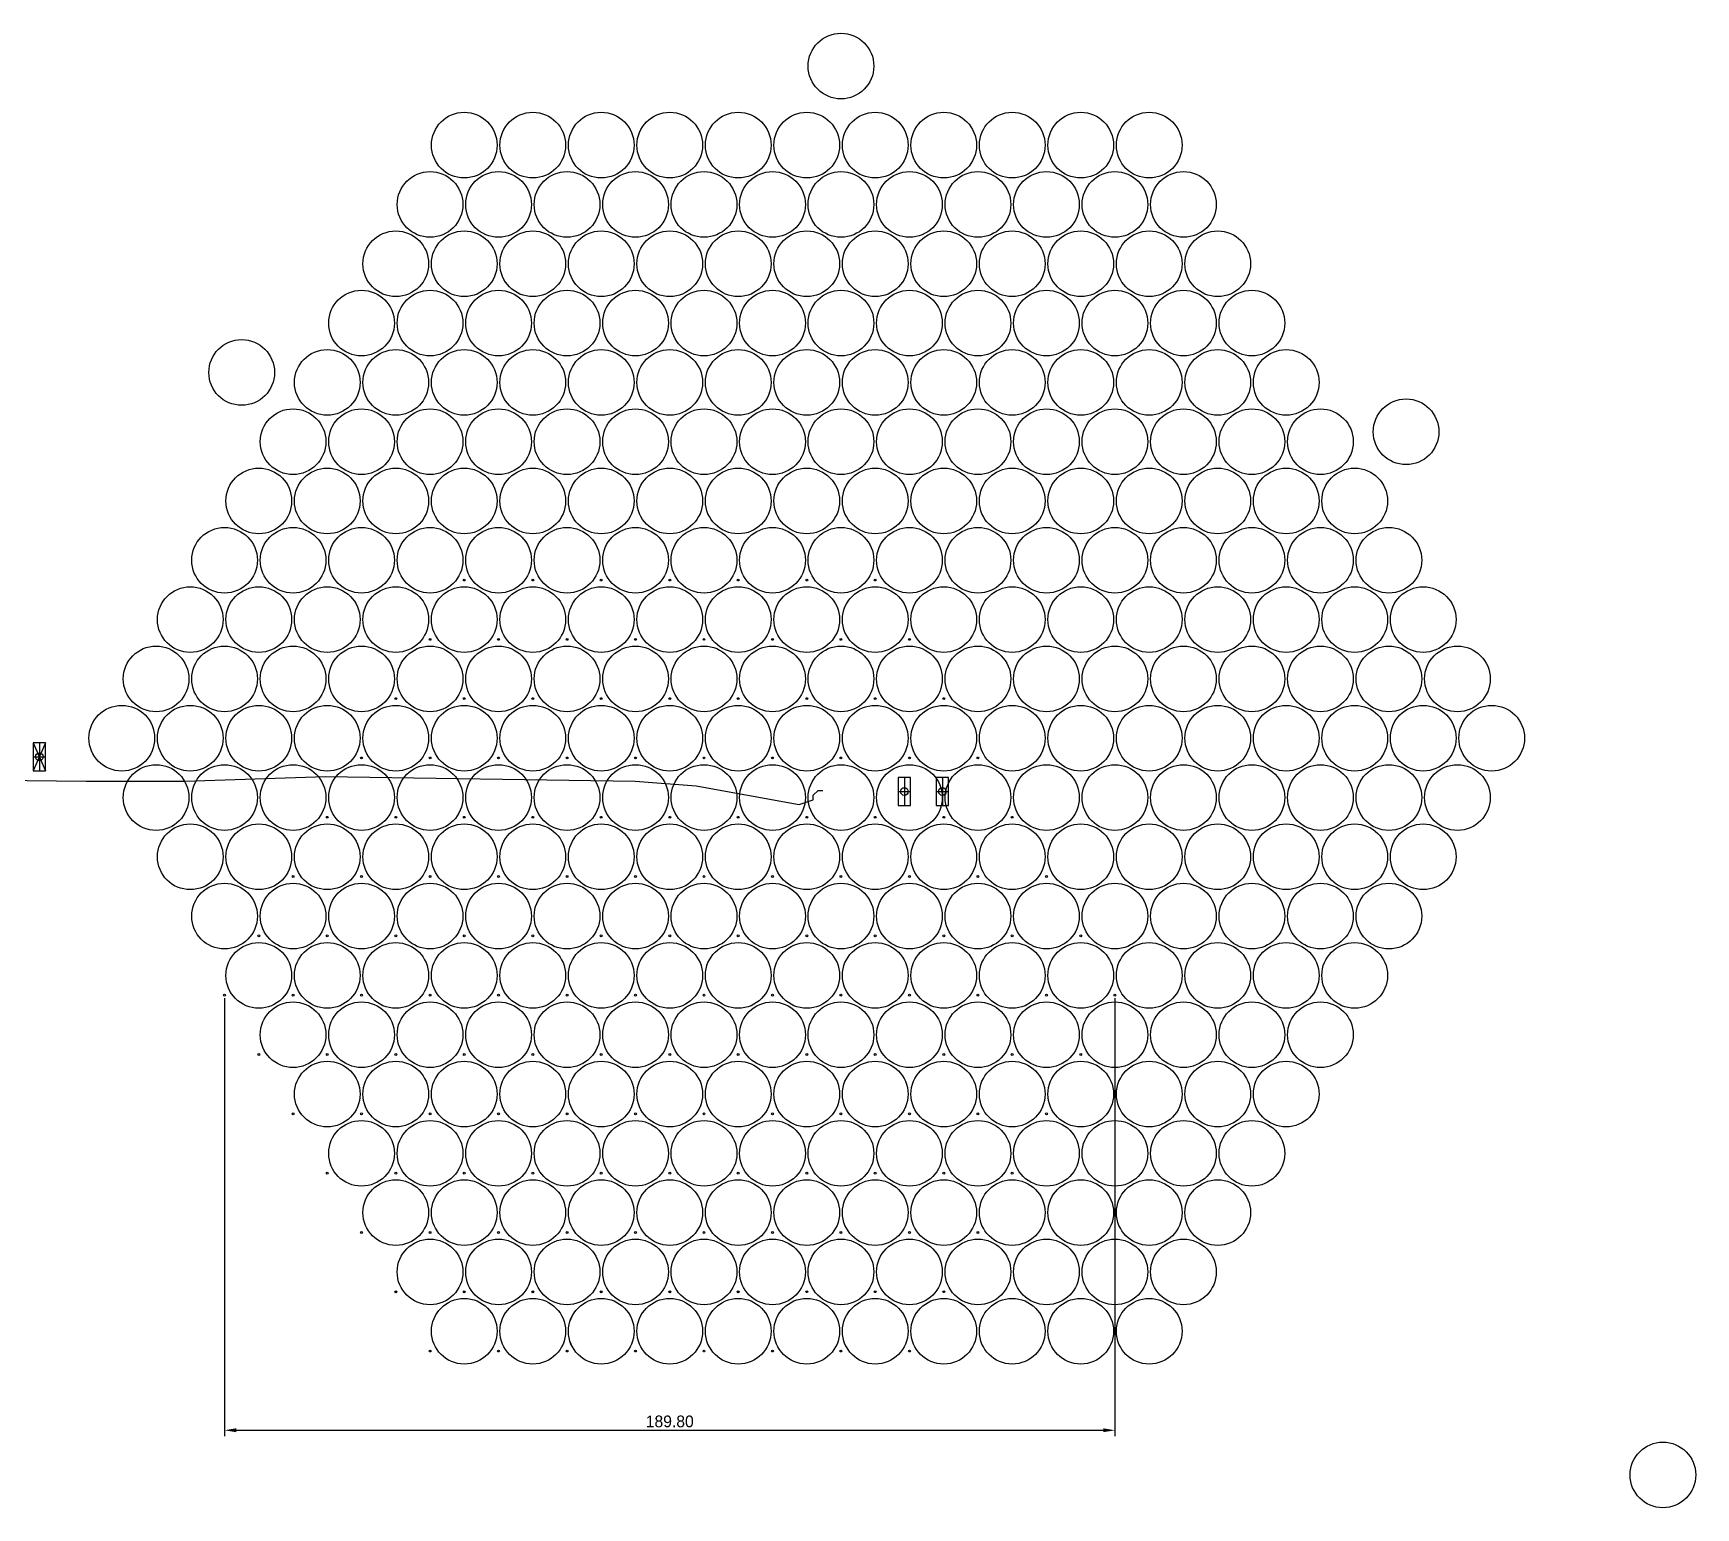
# Model space of a CAD drawing. Header units: millimetres. Extents: x 539362 to 541864, y 6597603 to 6601799.
# Drawn here: x 540809.7 to 541164.1, y 6601033.1 to 6601347.5 of the extents above; entities that cross this region are included whole.
import ezdxf

# ---------------------------------------------------------------- set-up
doc = ezdxf.new("R2010")
doc.units = ezdxf.units.MM
for name, color, linetype in [('antennas', 7, 'Continuous'), ('container', 6, 'Continuous'), ('container_PAPER', 3, 'Continuous'), ('H127', 7, 'Continuous'), ('H19', 4, 'Continuous'), ('road', 3, 'Continuous')]:
    doc.layers.add(name, color=color, linetype=linetype)
doc.layers.add('circles', color=1, linetype='Continuous', lineweight=70)
doc.layers.get('circles').off()
doc.dimstyles.new('ISO-25', dxfattribs={"dimtxt": 2.5, "dimasz": 2.5, "dimexe": 1.25, "dimexo": 0.625, "dimtad": 1, "dimrnd": 0.01, "dimzin": 0, "dimdsep": 46, "dimtxsty": 'Standard', "dimcen": 2.5, "dimadec": 0, "dimazin": 0, "dimtfac": 1, "dimtmove": 0, "dimatfit": 3, "dimfxl": 1, "dimtzin": 0, "dimarcsym": 0})

msp = doc.modelspace()

# ---------------------------------------------------------------- blocks, each defined once
blk = doc.blocks.new('containerWithSites')
at = {"layer": 'container'}
for p, q in [((547162.42, 6600645.03), (547162.42, 6600639.03)), ((547161.12, 6600642.03), (547163.72, 6600642.03))]:
    blk.add_line(p, q, dxfattribs=at)
blk.add_lwpolyline([(547163.72, 6600639.03), (547163.72, 6600645.03), (547161.12, 6600645.03), (547161.12, 6600639.03)], close=True, dxfattribs=at)
blk.add_circle((547162.42, 6600642.03), 0.822, dxfattribs=at)
blk = doc.blocks.new('*D49')
at = {"layer": 'container_PAPER', "color": 0, "lineweight": -2}
for p, q in [((540850.5, 6601141.74), (540850.5, 6601048.35)), ((541040.3, 6601141.74), (541040.3, 6601048.35)), ((540853, 6601049.6), (541037.8, 6601049.6))]:
    blk.add_line(p, q, dxfattribs=at)
at = {"layer": 'container_PAPER', "color": 0}
for points in [[(540853, 6601050.02), (540853, 6601049.19), (540850.5, 6601049.6)], [(541037.8, 6601049.19), (541037.8, 6601050.02), (541040.3, 6601049.6)]]:
    blk.add_solid(points, dxfattribs=at)
at = {"layer": 'container_PAPER', "color": 0, "insert": (540945.4, 6601051.48), "char_height": 2.5, "attachment_point": 5}
blk.add_mtext('189.80', dxfattribs=at)

# ---------------------------------------------------------------- dimensions: what is measured, and where the dimension line sits
at = {"layer": 'container_PAPER'}
dim = msp.add_linear_dim(base=(541040.3, 6601049.604), p1=(540850.5, 6601142.361), p2=(541040.3, 6601142.361), dimstyle='ISO-25', dxfattribs=at)
dim.commit()
dim.dimension.update_dxf_attribs({"geometry": '*D49', "text_midpoint": (540945.4, 6601051.479)})

# ---------------------------------------------------------------- linework, layer by layer
at = {"layer": 'antennas'}
for centre in [(540981.9, 6601340.45), (540901.6, 6601323.591), (540916.2, 6601323.591), (540930.8, 6601323.591), (540945.4, 6601323.591), (540960, 6601323.591), (540974.6, 6601323.591), (540989.2, 6601323.591), (541003.8, 6601323.591), (541018.4, 6601323.591), (541033, 6601323.591), (541047.6, 6601323.591), (540894.3, 6601310.948), (540908.9, 6601310.948), (540923.5, 6601310.948), (540938.1, 6601310.948), (540952.7, 6601310.948), (540967.3, 6601310.948), (540981.9, 6601310.948), (540996.5, 6601310.948), (541011.1, 6601310.948), (541025.7, 6601310.948), (541040.3, 6601310.948), (541054.9, 6601310.948), (540887, 6601298.304), (540901.6, 6601298.304), (540916.2, 6601298.304), (540930.8, 6601298.304), (540945.4, 6601298.304), (540960, 6601298.304), (540974.6, 6601298.304), (540989.2, 6601298.304), (541003.8, 6601298.304), (541018.4, 6601298.304), (541033, 6601298.304), (541047.6, 6601298.304), (541062.2, 6601298.304), (540879.7, 6601285.66), (540894.3, 6601285.66), (540908.9, 6601285.66), (540923.5, 6601285.66), (540938.1, 6601285.66), (540952.7, 6601285.66), (540967.3, 6601285.66), (540981.9, 6601285.66), (540996.5, 6601285.66), (541011.1, 6601285.66), (541025.7, 6601285.66), (541040.3, 6601285.66), (541054.9, 6601285.66), (541069.5, 6601285.66), (540854.15, 6601275.123), (540872.4, 6601273.016), (540887, 6601273.016), (540901.6, 6601273.016), (540916.2, 6601273.016), (540930.8, 6601273.016), (540945.4, 6601273.016), (540960, 6601273.016), (540974.6, 6601273.016), (540989.2, 6601273.016), (541003.8, 6601273.016), (541018.4, 6601273.016), (541033, 6601273.016), (541047.6, 6601273.016), (541062.2, 6601273.016), (541076.8, 6601273.016), (540865.1, 6601260.372), (540879.7, 6601260.372), (540894.3, 6601260.372), (540908.9, 6601260.372), (540923.5, 6601260.372), (540938.1, 6601260.372), (540952.7, 6601260.372), (540967.3, 6601260.372), (540981.9, 6601260.372), (540996.5, 6601260.372), (541011.1, 6601260.372), (541025.7, 6601260.372), (541040.3, 6601260.372), (541054.9, 6601260.372), (541069.5, 6601260.372), (541084.1, 6601260.372), (541102.35, 6601262.479), (540857.8, 6601247.728), (540872.4, 6601247.728), (540887, 6601247.728), (540901.6, 6601247.728), (540916.2, 6601247.728), (540930.8, 6601247.728), (540945.4, 6601247.728), (540960, 6601247.728), (540974.6, 6601247.728), (540989.2, 6601247.728), (541003.8, 6601247.728), (541018.4, 6601247.728), (541033, 6601247.728), (541047.6, 6601247.728), (541062.2, 6601247.728), (541076.8, 6601247.728), (541091.4, 6601247.728), (540850.5, 6601235.084), (540865.1, 6601235.084), (540879.7, 6601235.084), (540894.3, 6601235.084), (540908.9, 6601235.084), (540923.5, 6601235.084), (540938.1, 6601235.084), (540952.7, 6601235.084), (540967.3, 6601235.084), (540981.9, 6601235.084), (540996.5, 6601235.084), (541011.1, 6601235.084), (541025.7, 6601235.084), (541040.3, 6601235.084), (541054.9, 6601235.084), (541069.5, 6601235.084), (541084.1, 6601235.084), (541098.7, 6601235.084), (540843.2, 6601222.44), (540857.8, 6601222.44), (540872.4, 6601222.44), (540887, 6601222.44), (540901.6, 6601222.44), (540916.2, 6601222.44), (540930.8, 6601222.44), (540945.4, 6601222.44), (540960, 6601222.44), (540974.6, 6601222.44), (540989.2, 6601222.44), (541003.8, 6601222.44), (541018.4, 6601222.44), (541033, 6601222.44), (541047.6, 6601222.44), (541062.2, 6601222.44), (541076.8, 6601222.44), (541091.4, 6601222.44), (541106, 6601222.44), (540835.9, 6601209.796), (540850.5, 6601209.796), (540865.1, 6601209.796), (540879.7, 6601209.796), (540894.3, 6601209.796), (540908.9, 6601209.796), (540923.5, 6601209.796), (540938.1, 6601209.796), (540952.7, 6601209.796), (540967.3, 6601209.796), (540981.9, 6601209.796), (540996.5, 6601209.796), (541011.1, 6601209.796), (541025.7, 6601209.796), (541040.3, 6601209.796), (541054.9, 6601209.796), (541069.5, 6601209.796), (541084.1, 6601209.796), (541098.7, 6601209.796), (541113.3, 6601209.796), (540828.6, 6601197.152), (540843.2, 6601197.152), (540857.8, 6601197.152), (540872.4, 6601197.152), (540887, 6601197.152), (540901.6, 6601197.152), (540916.2, 6601197.152), (540930.8, 6601197.152), (540945.4, 6601197.152), (540960, 6601197.152), (540974.6, 6601197.152), (540989.2, 6601197.152), (541003.8, 6601197.152), (541018.4, 6601197.152), (541033, 6601197.152), (541047.6, 6601197.152), (541062.2, 6601197.152), (541076.8, 6601197.152), (541091.4, 6601197.152), (541106, 6601197.152), (541120.6, 6601197.152), (540835.9, 6601184.508), (540850.5, 6601184.508), (540865.1, 6601184.508), (540879.7, 6601184.508), (540894.3, 6601184.508), (540908.9, 6601184.508), (540923.5, 6601184.508), (540938.1, 6601184.508), (540952.7, 6601184.508), (540967.3, 6601184.508), (540981.9, 6601184.508), (540996.5, 6601184.508), (541011.1, 6601184.508), (541025.7, 6601184.508), (541040.3, 6601184.508), (541054.9, 6601184.508), (541069.5, 6601184.508), (541084.1, 6601184.508), (541098.7, 6601184.508), (541113.3, 6601184.508), (540843.2, 6601171.864), (540857.8, 6601171.864), (540872.4, 6601171.864), (540887, 6601171.864), (540901.6, 6601171.864), (540916.2, 6601171.864), (540930.8, 6601171.864), (540945.4, 6601171.864), (540960, 6601171.864), (540974.6, 6601171.864), (540989.2, 6601171.864), (541003.8, 6601171.864), (541018.4, 6601171.864), (541033, 6601171.864), (541047.6, 6601171.864), (541062.2, 6601171.864), (541076.8, 6601171.864), (541091.4, 6601171.864), (541106, 6601171.864), (540850.5, 6601159.22), (540865.1, 6601159.22), (540879.7, 6601159.22), (540894.3, 6601159.22), (540908.9, 6601159.22), (540923.5, 6601159.22), (540938.1, 6601159.22), (540952.7, 6601159.22), (540967.3, 6601159.22), (540981.9, 6601159.22), (540996.5, 6601159.22), (541011.1, 6601159.22), (541025.7, 6601159.22), (541040.3, 6601159.22), (541054.9, 6601159.22), (541069.5, 6601159.22), (541084.1, 6601159.22), (541098.7, 6601159.22), (540857.8, 6601146.576), (540872.4, 6601146.576), (540887, 6601146.576), (540901.6, 6601146.576), (540916.2, 6601146.576), (540930.8, 6601146.576), (540945.4, 6601146.576), (540960, 6601146.576), (540974.6, 6601146.576), (540989.2, 6601146.576), (541003.8, 6601146.576), (541018.4, 6601146.576), (541033, 6601146.576), (541047.6, 6601146.576), (541062.2, 6601146.576), (541076.8, 6601146.576), (541091.4, 6601146.576), (540865.1, 6601133.932), (540879.7, 6601133.932), (540894.3, 6601133.932), (540908.9, 6601133.932), (540923.5, 6601133.932), (540938.1, 6601133.932), (540952.7, 6601133.932), (540967.3, 6601133.932), (540981.9, 6601133.932), (540996.5, 6601133.932), (541011.1, 6601133.932), (541025.7, 6601133.932), (541040.3, 6601133.932), (541054.9, 6601133.932), (541069.5, 6601133.932), (541084.1, 6601133.932), (540872.4, 6601121.288), (540887, 6601121.288), (540901.6, 6601121.288), (540916.2, 6601121.288), (540930.8, 6601121.288), (540945.4, 6601121.288), (540960, 6601121.288), (540974.6, 6601121.288), (540989.2, 6601121.288), (541003.8, 6601121.288), (541018.4, 6601121.288), (541033, 6601121.288), (541047.6, 6601121.288), (541062.2, 6601121.288), (541076.8, 6601121.288), (540879.7, 6601108.644), (540894.3, 6601108.644), (540908.9, 6601108.644), (540923.5, 6601108.644), (540938.1, 6601108.644), (540952.7, 6601108.644), (540967.3, 6601108.644), (540981.9, 6601108.644), (540996.5, 6601108.644), (541011.1, 6601108.644), (541025.7, 6601108.644), (541040.3, 6601108.644), (541054.9, 6601108.644), (541069.5, 6601108.644), (540887, 6601096), (540901.6, 6601096), (540916.2, 6601096), (540930.8, 6601096), (540945.4, 6601096), (540960, 6601096), (540974.6, 6601096), (540989.2, 6601096), (541003.8, 6601096), (541018.4, 6601096), (541033, 6601096), (541047.6, 6601096), (541062.2, 6601096), (540894.3, 6601083.356), (540908.9, 6601083.356), (540923.5, 6601083.356), (540938.1, 6601083.356), (540952.7, 6601083.356), (540967.3, 6601083.356), (540981.9, 6601083.356), (540996.5, 6601083.356), (541011.1, 6601083.356), (541025.7, 6601083.356), (541040.3, 6601083.356), (541054.9, 6601083.356), (540901.6, 6601070.712), (540916.2, 6601070.712), (540930.8, 6601070.712), (540945.4, 6601070.712), (540960, 6601070.712), (540974.6, 6601070.712), (540989.2, 6601070.712), (541003.8, 6601070.712), (541018.4, 6601070.712), (541033, 6601070.712), (541047.6, 6601070.712), (541157.1, 6601040.08)]:
    msp.add_circle(centre, 7, dxfattribs=at)
at = {"layer": 'container'}
for p, q in [((540812.323, 6601196.18), (540809.723, 6601190.18)), ((540809.723, 6601196.18), (540812.323, 6601190.18))]:
    msp.add_line(p, q, dxfattribs=at)
at = {"layer": 'container_PAPER', "color": 5}
for p, q in [((540995.422, 6601188.783), (540995.422, 6601182.783)), ((540994.122, 6601185.783), (540996.722, 6601185.783))]:
    msp.add_line(p, q, dxfattribs=at)
at = {"layer": 'container_PAPER'}
for p, q in [((541003.522, 6601188.783), (541003.522, 6601182.783)), ((541002.222, 6601185.783), (541004.822, 6601185.783))]:
    msp.add_line(p, q, dxfattribs=at)
at = {"layer": 'container_PAPER', "color": 5}
msp.add_lwpolyline([(540996.722, 6601182.783), (540996.722, 6601188.783), (540994.122, 6601188.783), (540994.122, 6601182.783)], close=True, dxfattribs=at)
at = {"layer": 'container_PAPER'}
msp.add_lwpolyline([(541004.822, 6601182.783), (541004.822, 6601188.783), (541002.222, 6601188.783), (541002.222, 6601182.783)], close=True, dxfattribs=at)
at = {"layer": 'container_PAPER', "color": 5}
msp.add_circle((540995.422, 6601185.783), 0.822, dxfattribs=at)
at = {"layer": 'container_PAPER'}
msp.add_circle((541003.522, 6601185.783), 0.822, dxfattribs=at)
at = {"layer": 'H127'}
for centre in [(540901.6, 6601230.869), (540916.2, 6601230.869), (540930.8, 6601230.869), (540945.4, 6601230.869), (540960, 6601230.869), (540974.6, 6601230.869), (540989.2, 6601230.869), (540894.3, 6601218.225), (540908.9, 6601218.225), (540923.5, 6601218.225), (540938.1, 6601218.225), (540952.7, 6601218.225), (540967.3, 6601218.225), (540981.9, 6601218.225), (540996.5, 6601218.225), (540887, 6601205.581), (540901.6, 6601205.581), (540916.2, 6601205.581), (540930.8, 6601205.581), (540945.4, 6601205.581), (540960, 6601205.581), (540974.6, 6601205.581), (540989.2, 6601205.581), (541003.8, 6601205.581), (540879.7, 6601192.937), (540894.3, 6601192.937), (540908.9, 6601192.937), (540923.5, 6601192.937), (540938.1, 6601192.937), (540952.7, 6601192.937), (540967.3, 6601192.937), (540981.9, 6601192.937), (540996.5, 6601192.937), (541011.1, 6601192.937), (540872.4, 6601180.293), (540887, 6601180.293), (540901.6, 6601180.293), (540916.2, 6601180.293), (540930.8, 6601180.293), (540945.4, 6601180.293), (540960, 6601180.293), (540974.6, 6601180.293), (540989.2, 6601180.293), (541003.8, 6601180.293), (541018.4, 6601180.293), (540865.1, 6601167.649), (540879.7, 6601167.649), (540894.3, 6601167.649), (540908.9, 6601167.649), (540923.5, 6601167.649), (540938.1, 6601167.649), (540952.7, 6601167.649), (540967.3, 6601167.649), (540981.9, 6601167.649), (540996.5, 6601167.649), (541011.1, 6601167.649), (541025.7, 6601167.649), (540857.8, 6601155.005), (540872.4, 6601155.005), (540887, 6601155.005), (540901.6, 6601155.005), (540916.2, 6601155.005), (540930.8, 6601155.005), (540945.4, 6601155.005), (540960, 6601155.005), (540974.6, 6601155.005), (540989.2, 6601155.005), (541003.8, 6601155.005), (541018.4, 6601155.005), (541033, 6601155.005), (540850.5, 6601142.361), (540865.1, 6601142.361), (540879.7, 6601142.361), (540894.3, 6601142.361), (540908.9, 6601142.361), (540923.5, 6601142.361), (540938.1, 6601142.361), (540952.7, 6601142.361), (540967.3, 6601142.361), (540981.9, 6601142.361), (540996.5, 6601142.361), (541011.1, 6601142.361), (541025.7, 6601142.361), (541040.3, 6601142.361), (540857.8, 6601129.717), (540872.4, 6601129.717), (540887, 6601129.717), (540945.4, 6601129.717), (540960, 6601129.717), (540974.6, 6601129.717), (540989.2, 6601129.717), (541003.8, 6601129.717), (541018.4, 6601129.717), (541033, 6601129.717), (540865.1, 6601117.073), (540879.7, 6601117.073), (540879.7, 6601117.069), (540894.3, 6601117.073), (540908.9, 6601117.073), (540923.5, 6601117.073), (540938.1, 6601117.073), (540952.7, 6601117.073), (540952.7, 6601117.069), (540967.3, 6601117.073), (540967.3, 6601117.069), (540981.9, 6601117.073), (540996.5, 6601117.073), (541011.1, 6601117.073), (541025.7, 6601117.073), (540872.4, 6601104.429), (540872.4, 6601104.425), (540887, 6601104.429), (540901.6, 6601104.429), (540916.2, 6601104.429), (540930.8, 6601104.429), (540945.4, 6601104.429), (540960, 6601104.429), (540960, 6601104.425), (540974.6, 6601104.429), (540989.2, 6601104.429), (541003.8, 6601104.429), (541018.4, 6601104.429), (540879.7, 6601091.785), (540894.3, 6601091.785), (540908.9, 6601091.785), (540923.5, 6601091.785), (540938.1, 6601091.785), (540952.7, 6601091.785), (540967.3, 6601091.785), (540967.3, 6601091.781), (540981.9, 6601091.785), (540996.5, 6601091.785), (541011.1, 6601091.785), (540887, 6601079.141), (540901.6, 6601079.141), (540916.2, 6601079.141), (540930.8, 6601079.141), (540945.4, 6601079.141), (540960, 6601079.141), (540960, 6601079.137), (540974.6, 6601079.141), (540989.2, 6601079.141), (541003.8, 6601079.141), (540894.3, 6601066.497), (540908.9, 6601066.497), (540923.5, 6601066.497), (540938.1, 6601066.497), (540952.7, 6601066.497), (540952.7, 6601066.494), (540967.3, 6601066.497), (540967.3, 6601066.494), (540981.9, 6601066.497), (540996.5, 6601066.497)]:
    msp.add_circle(centre, 0.2, dxfattribs=at)
at = {"layer": 'H19'}
for centre, radius in [((540901.6, 6601121.288), 7), ((540901.6, 6601129.717), 0.2), ((540901.6, 6601129.717), 0.2), ((540916.2, 6601121.288), 7), ((540916.2, 6601129.717), 0.2), ((540916.2, 6601129.717), 0.2), ((540930.8, 6601121.288), 7), ((540930.8, 6601129.717), 0.2), ((540930.8, 6601129.717), 0.2), ((540894.3, 6601117.069), 0.2), ((540908.9, 6601117.069), 0.2), ((540923.5, 6601117.069), 0.2), ((540938.1, 6601117.069), 0.2), ((540894.3, 6601108.644), 7), ((540908.9, 6601108.644), 7), ((540923.5, 6601108.644), 7), ((540938.1, 6601108.644), 7), ((540887, 6601104.425), 0.2), ((540901.6, 6601104.425), 0.2), ((540916.2, 6601104.425), 0.2), ((540930.8, 6601104.425), 0.2), ((540945.4, 6601104.425), 0.2), ((540887, 6601096), 7), ((540901.6, 6601096), 7), ((540916.2, 6601096), 7), ((540930.8, 6601096), 7), ((540945.4, 6601096), 7), ((540879.7, 6601091.781), 0.2), ((540894.3, 6601083.356), 7), ((540894.3, 6601091.781), 0.2), ((540908.9, 6601083.356), 7), ((540908.9, 6601091.781), 0.2), ((540923.5, 6601083.356), 7), ((540923.5, 6601091.781), 0.2), ((540938.1, 6601083.356), 7), ((540938.1, 6601091.781), 0.2), ((540952.7, 6601091.781), 0.2), ((540887, 6601079.137), 0.2), ((540901.6, 6601079.137), 0.2), ((540916.2, 6601079.137), 0.2), ((540930.8, 6601079.137), 0.2), ((540945.4, 6601079.137), 0.2), ((540901.6, 6601070.712), 7), ((540916.2, 6601070.712), 7), ((540930.8, 6601070.712), 7.002), ((540894.3, 6601066.494), 0.2), ((540908.9, 6601066.494), 0.2), ((540923.5, 6601066.494), 0.2), ((540938.1, 6601066.494), 0.2)]:
    msp.add_circle(centre, radius, dxfattribs=at)
at = {"layer": 'road'}
msp.add_lwpolyline([(541324, 6597610), (541323, 6597605), (541323, 6597605), (541319, 6597607), (541317, 6597611), (541306, 6597603), (541301, 6597606), (541310, 6597608), (541312, 6597611), (541307, 6597618), (541304, 6597612), (541311, 6597622), (541307, 6597625), (541304, 6597612), (541301, 6597606), (541302, 6597607), (541305, 6597611), (541311, 6597611), (541317, 6597614), (541310, 6597615), (541309, 6597620), (541307, 6597627), (541310, 6597629), (541319, 6597626), (541318, 6597620), (541311, 6597613), (541319, 6597628), (541318, 6597626), (541327, 6597629), (541333, 6597631), (541316, 6597620), (541311, 6597618), (541306, 6597627), (541310, 6597625), (541316, 6597627), (541317, 6597634), (541308, 6597637), (541313, 6597627), (541302, 6597609), (541299, 6597609), (541310, 6597621), (541311, 6597622), (541316, 6597627), (541311, 6597622), (541315, 6597629), (541317, 6597634), (541331, 6597645), (541331, 6597646), (541338, 6597652), (541321, 6597630), (541315, 6597621), (541324, 6597631), (541321, 6597633), (541326, 6597638), (541320, 6597631), (541315, 6597623), (541314, 6597612), (541314, 6597610), (541318, 6597629), (541321, 6597632), (541308, 6597628), (541302, 6597619), (541306, 6597619), (541318, 6597610), (541321, 6597607), (541322, 6597612), (541323, 6597610), (541328, 6597609), (541337, 6597614), (541349, 6597625), (541359, 6597640), (541369, 6597644), (541367, 6597644), (541368, 6597645), (541374, 6597650), (541400, 6597653), (541409, 6597653), (541429, 6597662), (541444, 6597673), (541492, 6597710), (541582, 6597782), (541593, 6597792), (541650, 6597867), (541720, 6597980), (541792, 6598089), (541833, 6598151), (541864, 6598214), (541863, 6598286), (541834, 6598403), (541790, 6598571), (541756, 6598693), (541732, 6598731), (541670, 6598791), (541571, 6598886), (541460, 6598993), (541287, 6599163), (541175, 6599271), (541062, 6599379), (540875, 6599560), (540778, 6599659), (540763, 6599673), (540662, 6599773), (540632, 6599802), (540440, 6599988), (540322, 6600103), (540251, 6600174), (540110, 6600312), (539970, 6600448), (539942, 6600480), (539903, 6600527), (539877, 6600559), (539827, 6600623), (539766, 6600702), (539630, 6600869), (539527, 6601001), (539442, 6601110), (539414, 6601144), (539384, 6601182), (539363, 6601206), (539362, 6601225), (539376, 6601226), (539393, 6601215), (539405, 6601199), (539423, 6601180), (539457, 6601166), (539466, 6601168), (539580, 6601176), (539697, 6601180), (539818, 6601184), (539915, 6601186), (540018, 6601188), (540183, 6601189), (540312, 6601190), (540484, 6601189), (540574, 6601189), (540726, 6601189), (540821, 6601188), (540842, 6601188), (540872, 6601189), (540938, 6601188), (540951, 6601187), (540973, 6601183), (540976, 6601184), (540976, 6601185), (540977, 6601186), (540978, 6601186), (540978, 6601186)], dxfattribs=at)

# ---------------------------------------------------------------- block references
at = {"layer": 'circles'}
msp.add_blockref('containerWithSites', (-6351.4, 551.152), dxfattribs=at)
msp.add_blockref('containerWithSites', (-6351.4, 551.152), dxfattribs=at)
at = {"layer": 'container'}
msp.add_blockref('containerWithSites', (-6351.4, 551.152), dxfattribs=at)

msp.set_redraw_order([(e.dxf.handle, doc.entitydb.next_handle()) for e in msp.query("TEXT MTEXT ATTDEF DIMENSION ARC_DIMENSION")])  # texts and dimensions are drawn at this point

doc.saveas('drawing.dxf')
